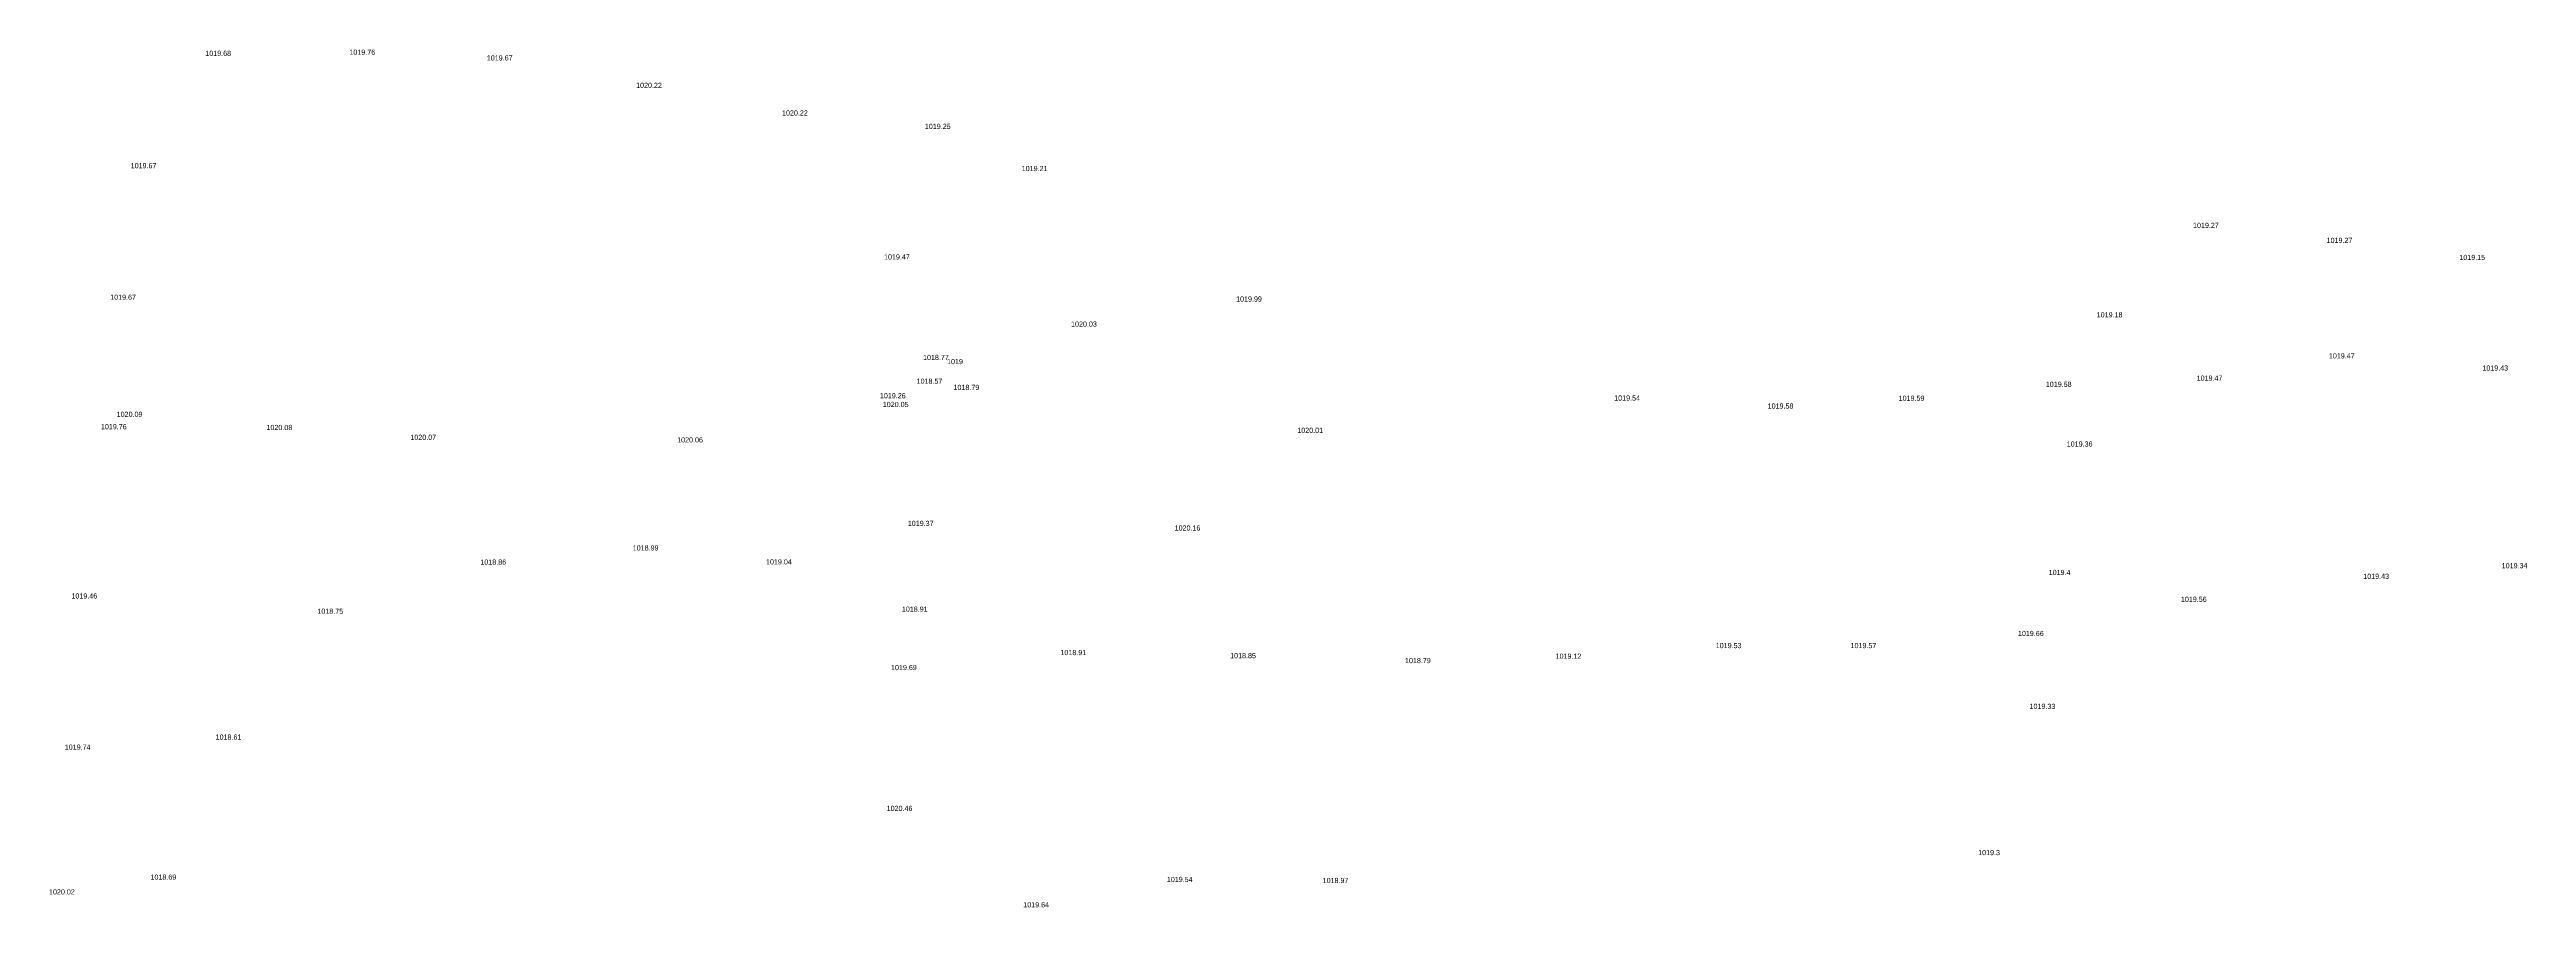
# Model space of a CAD drawing. Header units: inches. Extents: x 628884 to 629912, y 4519174 to 4520145.
# Drawn here: x 629698.3 to 629794.1, y 4519309.2 to 4519342.4 of the extents above; entities that cross this region are included whole.
import ezdxf

# ---------------------------------------------------------------- set-up
doc = ezdxf.new("R2010")
doc.units = ezdxf.units.IN
doc.header["$MEASUREMENT"] = 0

msp = doc.modelspace()

# ---------------------------------------------------------------- texts
for s, p in [('1019.68', (629704.28, 4519342.19, 1019.68)), ('1019.76', (629709.86, 4519342.23, 1019.76)), ('1019.67', (629715.18, 4519342.01, 1019.67)), ('1020.22', (629720.96, 4519340.95, 1020.22)), ('1020.22', (629726.61, 4519339.88, 1020.22)), ('1019.25', (629732.14, 4519339.36, 1019.25)), ('1019.67', (629701.39, 4519337.84, 1019.67)), ('1019.21', (629735.89, 4519337.73, 1019.21)), ('1019.27', (629781.24, 4519335.53, 1019.27)), ('1019.27', (629786.41, 4519334.95, 1019.27)), ('1019.47', (629730.56, 4519334.31, 1019.47)), ('1019.15', (629791.55, 4519334.29, 1019.15)), ('1019.67', (629700.6, 4519332.75, 1019.67)), ('1019.99', (629744.19, 4519332.68, 1019.99)), ('1019.18', (629777.51, 4519332.07, 1019.18)), ('1020.03', (629737.8, 4519331.71, 1020.03)), ('1018.77', (629732.07, 4519330.42, 1018.77)), ('1019', (629733, 4519330.26, 1019)), ('1019.47', (629786.5, 4519330.48, 1019.47)), ('1019.43', (629792.44, 4519330.01, 1019.43)), ('1018.57', (629731.82, 4519329.5, 1018.57)), ('1018.79', (629733.25, 4519329.26, 1018.79)), ('1019.58', (629775.54, 4519329.38, 1019.58)), ('1019.47', (629781.38, 4519329.62, 1019.47)), ('1020.09', (629700.85, 4519328.22, 1020.09)), ('1019.26', (629730.4, 4519328.94, 1019.26)), ('1020.05', (629730.51, 4519328.6, 1020.05)), ('1019.54', (629758.83, 4519328.85, 1019.54)), ('1019.58', (629764.77, 4519328.54, 1019.58)), ('1019.59', (629769.84, 4519328.84, 1019.59)), ('1019.76', (629700.24, 4519327.74, 1019.76)), ('1020.08', (629706.65, 4519327.71, 1020.08)), ('1020.07', (629712.22, 4519327.33, 1020.07)), ('1020.06', (629722.55, 4519327.23, 1020.06)), ('1020.01', (629746.56, 4519327.6, 1020.01)), ('1019.36', (629776.35, 4519327.07, 1019.36)), ('1019.37', (629731.48, 4519324, 1019.37)), ('1020.16', (629741.81, 4519323.82, 1020.16)), ('1018.86', (629714.93, 4519322.5, 1018.86)), ('1018.99', (629720.83, 4519323.05, 1018.99)), ('1019.04', (629725.99, 4519322.51, 1019.04)), ('1019.34', (629793.19, 4519322.36, 1019.34)), ('1019.4', (629775.65, 4519322.1, 1019.4)), ('1019.43', (629787.83, 4519321.95, 1019.43)), ('1019.46', (629699.1, 4519321.19, 1019.46)), ('1018.75', (629708.62, 4519320.6, 1018.75)), ('1018.91', (629731.25, 4519320.68, 1018.91)), ('1019.56', (629780.77, 4519321.06, 1019.56)), ('1019.66', (629774.46, 4519319.74, 1019.66)), ('1019.69', (629730.83, 4519318.42, 1019.69)), ('1018.91', (629737.39, 4519319, 1018.91)), ('1018.85', (629743.96, 4519318.88, 1018.85)), ('1018.79', (629750.73, 4519318.69, 1018.79)), ('1019.12', (629756.56, 4519318.86, 1019.12)), ('1019.53', (629762.76, 4519319.27, 1019.53)), ('1019.57', (629767.98, 4519319.27, 1019.57)), ('1019.33', (629774.91, 4519316.92, 1019.33)), ('1018.61', (629704.68, 4519315.73, 1018.61)), ('1019.74', (629698.84, 4519315.34, 1019.74)), ('1020.46', (629730.66, 4519312.97, 1020.46)), ('1019.3', (629772.92, 4519311.26, 1019.3)), ('1018.69', (629702.16, 4519310.31, 1018.69)), ('1019.54', (629741.51, 4519310.22, 1019.54)), ('1018.97', (629747.54, 4519310.18, 1018.97)), ('1020.02', (629698.23, 4519309.74, 1020.02)), ('1019.64', (629735.95, 4519309.24, 1019.64))]:
    msp.add_text(s, height=0.2).set_placement(p)

doc.saveas('drawing.dxf')
